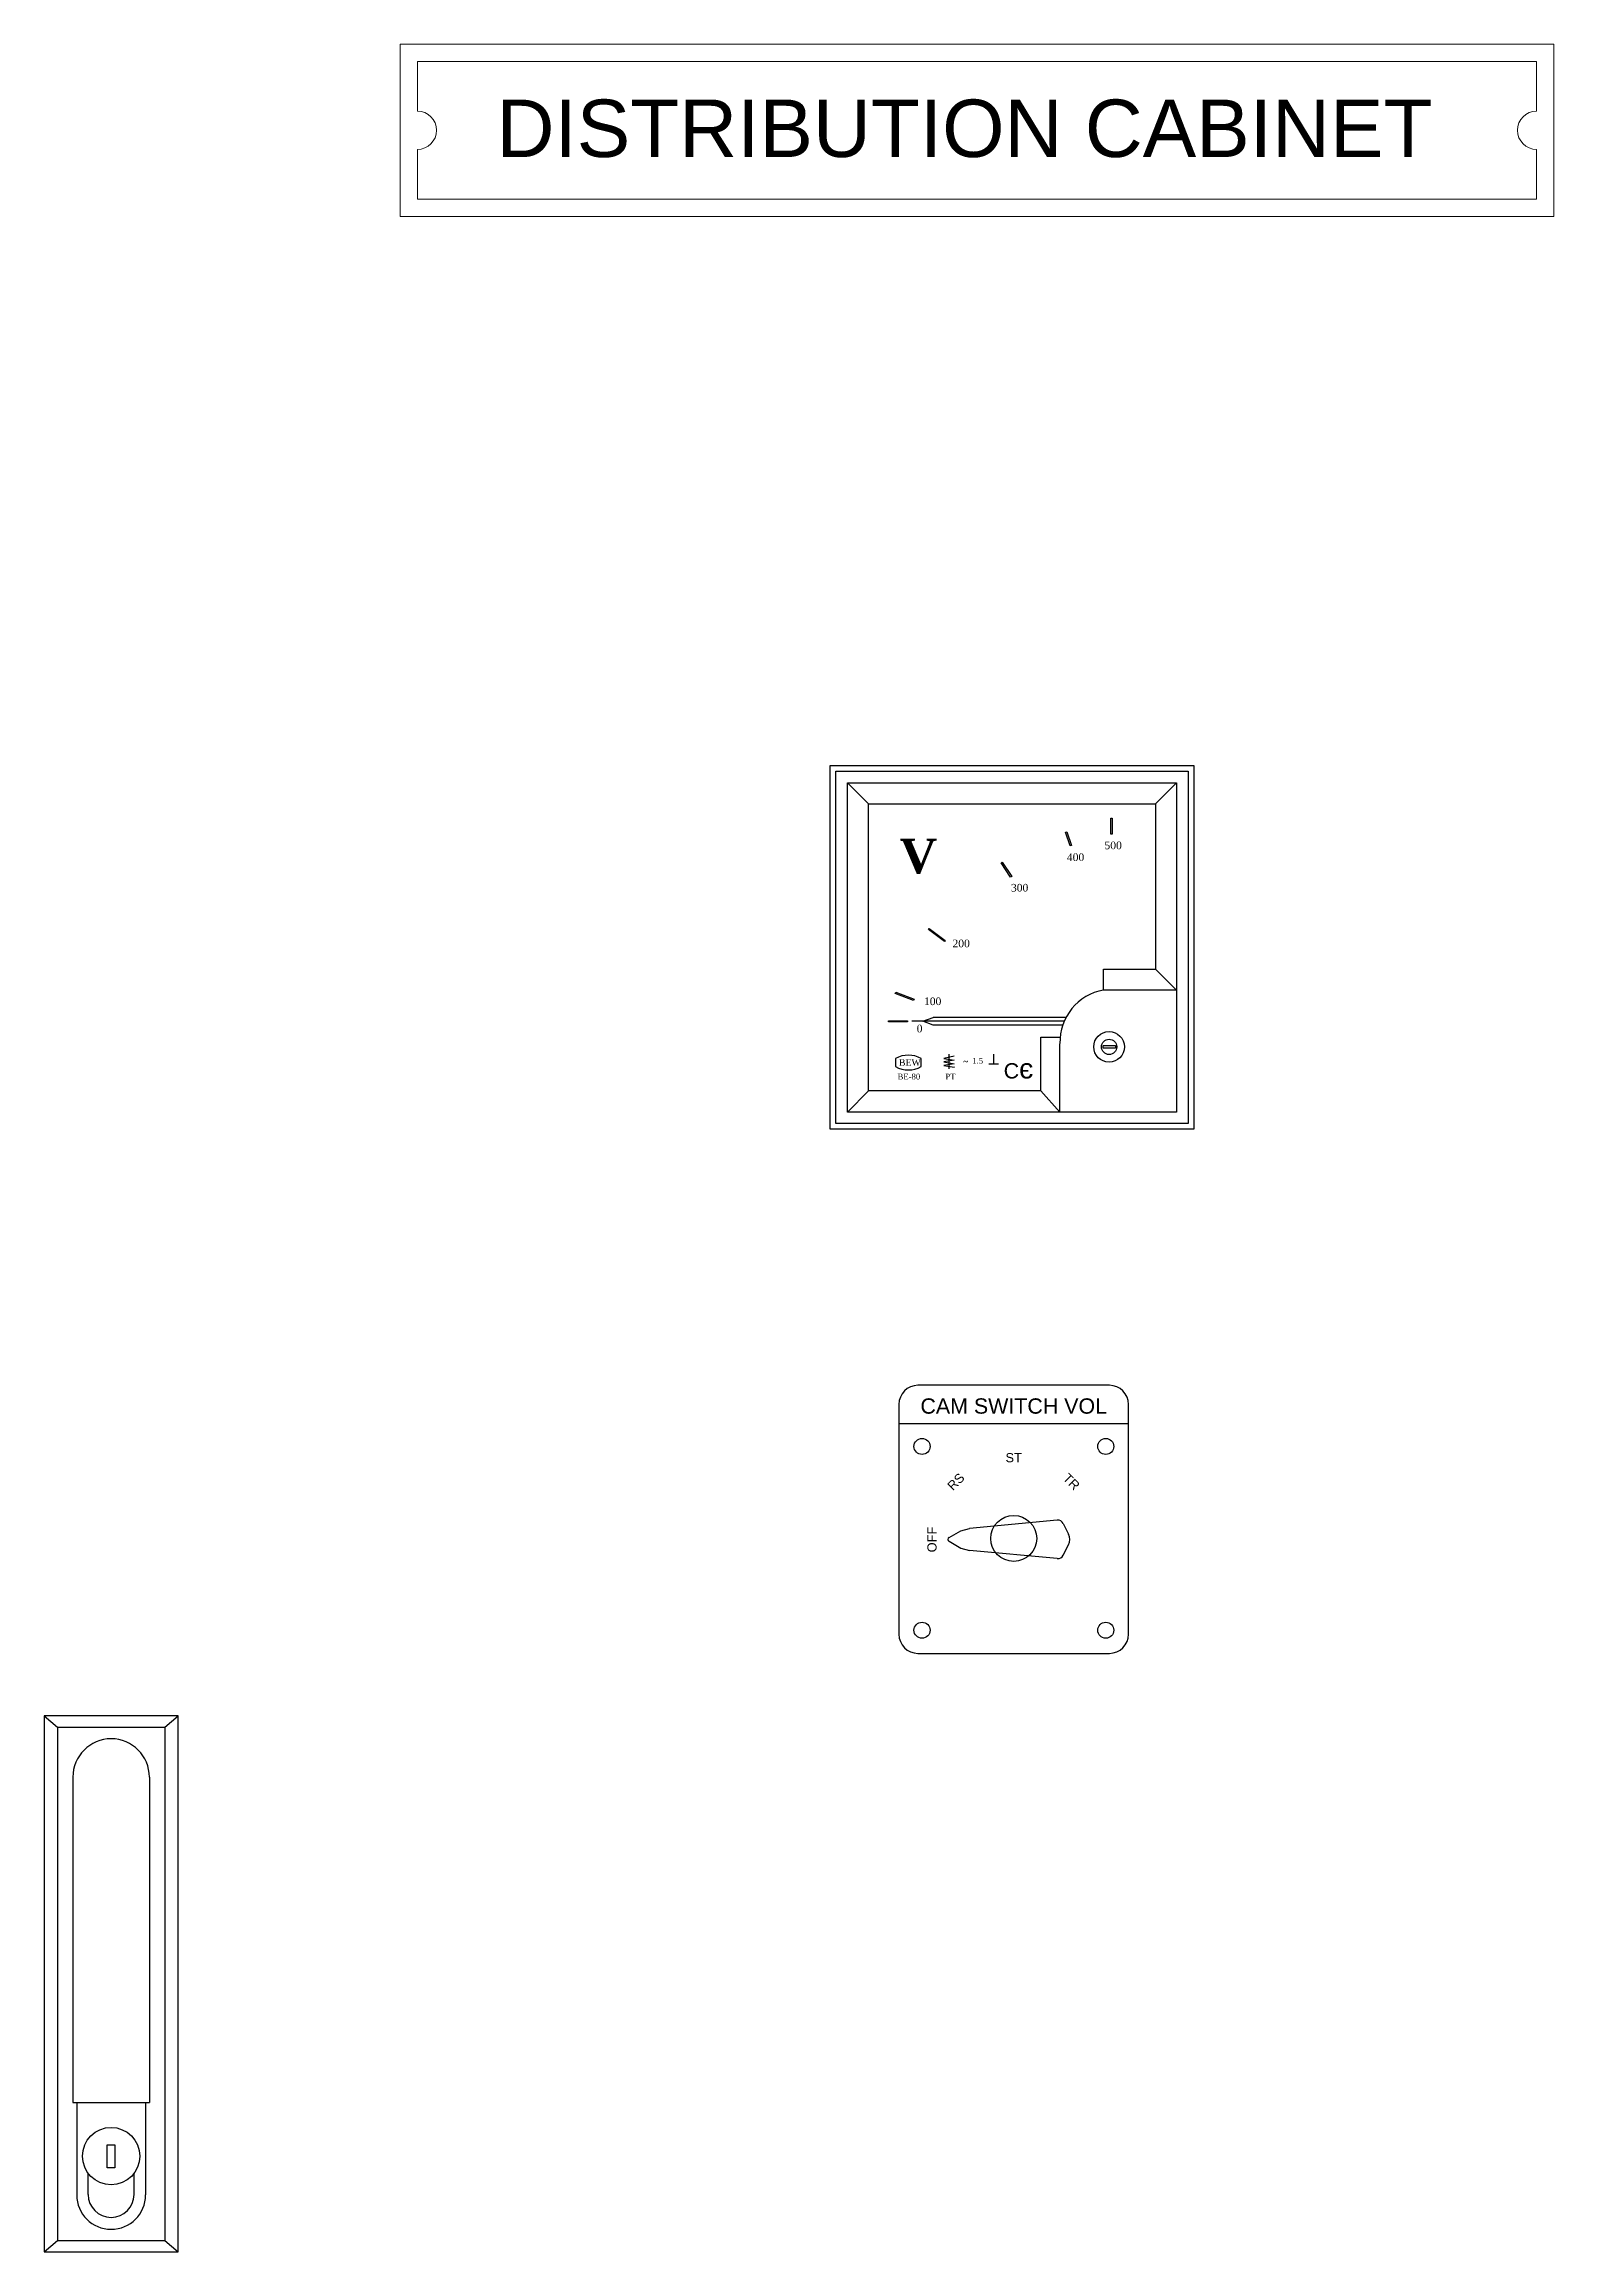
# Model space of a CAD drawing. Header units: inches. Extents: x 187 to 137830, y 99 to 66837.
# Drawn here: x 7570 to 7964, y 27296 to 27873 of the extents above; entities that cross this region are included whole.
import ezdxf

# ---------------------------------------------------------------- set-up
doc = ezdxf.new("R2010")
doc.units = ezdxf.units.IN
doc.header["$MEASUREMENT"] = 0
doc.linetypes.add('CENTER', pattern=[2, 1.25, -0.25, 0.25, -0.25])
doc.layers.add('Cua_tu', color=7, linetype='Continuous', lineweight=30)
doc.layers.add('T_Net manh_Thin Line', color=1, linetype='Continuous', lineweight=9)
doc.layers.add('TRUC', color=7, linetype='CENTER')
doc.styles.add('kt5-1', font='romans.shx', dxfattribs={"height": 100})
doc.styles.add('ROMAND', font='arial.ttf', dxfattribs={"height": 2})
doc.styles.get("Standard").update_dxf_attribs({"font": 'arial.ttf'})

msp = doc.modelspace()

# ---------------------------------------------------------------- texts
at = {"color": 5, "insert": (7688.03, 27858.38), "char_height": 15, "attachment_point": 1, "style": 'ROMAND'}
msp.add_mtext_dynamic_manual_height_columns('DISTRIBUTION CABINET', width=367.753, gutter_width=12.5, heights=[0], dxfattribs=at)
at = {"attachment_point": 5}
for s, insert, char_height, width in [('{\\f.VnArial|b0|i0|c0|p34;CAM SWITCH VOL}', (7823.12, 27517.13), 4, 60), ('{\\f.VnArial|b0|i0|c0|p34;ST}', (7823.11, 27503.65), 2.4, 7.6043)]:
    msp.add_mtext(s, dxfattribs=dict(at, insert=insert, char_height=char_height, width=width))
at = {"char_height": 2.4, "width": 7.6043, "attachment_point": 5}
for s, insert, rotation in [('{\\f.VnArial|b0|i0|c0|p34;RS}', (7808.02, 27497.38), 45), ('{\\f.VnArial|b0|i0|c0|p34;TR}', (7838.2, 27497.41), 315), ('{\\f.VnArial|b0|i0|c0|p34;OFF}', (7801.78, 27482.29), 90)]:
    msp.add_mtext(s, dxfattribs=dict(at, insert=insert, rotation=rotation))
at = {"layer": 'Cua_tu', "ltscale": 0.5, "width": 683.3363, "attachment_point": 1, "style": 'kt5-1'}
for s, insert, char_height in [('{\\f.VnTimeH|b1|i0|c0|p34;v}', (7793.31, 27665.33), 9), ('{\\f.VnTime|b0|i0|c0|p34;400}', (7837.01, 27661.5), 2), ('{\\f.VnTime|b0|i0|c0|p34;500}', (7846.83, 27664.59), 2), ('{\\f.VnTime|b0|i0|c0|p34;300}', (7822.4, 27653.53), 2), ('{\\f.VnTime|b0|i0|c0|p34;200}', (7807.13, 27638.98), 2), ('{\\f.VnTime|b0|i0|c0|p34;100}', (7799.69, 27623.87), 2), ('{\\f.VnTime|b0|i0|c0|p34;0}', (7797.78, 27616.75), 2), ('{\\f.VnTime|b0|i0|c0|p34;BE-80}', (7792.78, 27603.95), 1.5), ('{\\f.VnTime|b0|i0|c0|p34;BEW}', (7793.14, 27607.73), 1.7), ('{\\f.VnTime|b0|i0|c0|p34;PT}', (7805.27, 27603.95), 1.5), ('{\\f.VnTimeH|b1|i0|c0|p34;\\H1.083x;~}', (7809.94, 27607.95), 1.5), ('{\\f.VnTime|b0|i0|c0|p34;1.5}', (7812.29, 27608.07), 1.5), ('{\\f.VnArialH|b0|i0|c0|p34;\\H1.333x;C\\fArial|b0|i0|c204|p34;\\H1.3x;є}', (7820.5, 27607.9), 3)]:
    msp.add_mtext(s, dxfattribs=dict(at, insert=insert, char_height=char_height))

# ---------------------------------------------------------------- linework, layer by layer
for p, q in [((7848.12, 27522.56), (7798.12, 27522.56)), ((7793.12, 27517.56), (7793.12, 27457.56)), ((7853.12, 27457.56), (7853.12, 27517.56)), ((7793.12, 27512.56), (7853.12, 27512.56)), ((7806.23, 27482.81), (7809.3, 27484.57)), ((7806.23, 27481.82), (7809.3, 27480.06)), ((7809.3, 27484.57), (7811.58, 27485.21)), ((7834.49, 27487.31), (7811.58, 27485.21)), ((7836.03, 27486.43), (7837.45, 27483.7)), ((7809.3, 27480.06), (7811.58, 27479.41)), ((7834.49, 27477.31), (7811.58, 27479.41)), ((7836.03, 27478.19), (7837.45, 27480.93))]:
    msp.add_line(p, q)
msp.add_circle((7823.12, 27482.56), 6)
for centre, radius, start, end in [((7798.12, 27517.56), 5, 90, 180), ((7848.12, 27517.56), 5, 0, 90), ((7806.52, 27482.31), 0.577, 119.88613, 240.11387), ((7834.71, 27485.9), 1.43, 21.78192, 98.51612), ((7834.79, 27482.31), 3, 332.52928, 27.47072), ((7834.71, 27478.72), 1.43, 261.48388, 338.21808)]:
    msp.add_arc(centre, radius, start, end)
at = {"layer": 'Cua_tu', "ltscale": 0.5}
for p, q in [((7775.17, 27684.45), (7870.17, 27684.45)), ((7775.17, 27589.45), (7775.17, 27684.45)), ((7870.17, 27684.45), (7870.17, 27589.45)), ((7776.67, 27682.95), (7868.67, 27682.95)), ((7776.67, 27590.95), (7776.67, 27682.95)), ((7779.67, 27679.95), (7865.67, 27679.95)), ((7779.67, 27593.95), (7779.67, 27679.95)), ((7779.67, 27679.95), (7785.17, 27674.48)), ((7860.17, 27674.48), (7865.67, 27679.95)), ((7865.67, 27679.95), (7865.67, 27593.95)), ((7868.67, 27682.95), (7868.67, 27590.95)), ((7836.66, 27667.03), (7836.97, 27667.13)), ((7837.83, 27663.49), (7836.66, 27667.03)), ((7836.97, 27667.13), (7838.19, 27663.58)), ((7848.48, 27666.48), (7848.48, 27670.73)), ((7848.48, 27670.73), (7848.86, 27670.73)), ((7848.86, 27666.48), (7848.48, 27666.48)), ((7848.86, 27670.73), (7848.86, 27666.48)), ((7838.19, 27663.58), (7837.83, 27663.49)), ((7819.8, 27659), (7820.08, 27659.19)), ((7822.27, 27655.26), (7819.8, 27659)), ((7820.08, 27659.19), (7822.6, 27655.48)), ((7822.6, 27655.48), (7822.27, 27655.26)), ((7800.87, 27641.58), (7801.08, 27641.86)), ((7805.03, 27638.47), (7800.87, 27641.58)), ((7801.08, 27641.86), (7805.24, 27638.75)), ((7805.24, 27638.75), (7805.03, 27638.47)), ((7805.24, 27638.75), (7805.11, 27638.85)), ((7805.11, 27638.85), (7805.24, 27638.75)), ((7846.59, 27625.81), (7846.59, 27631.25)), ((7846.59, 27631.25), (7860.17, 27631.25)), ((7865.67, 27625.81), (7846.59, 27625.81)), ((7860.17, 27631.25), (7865.67, 27625.81)), ((7792.18, 27624.86), (7792.33, 27625.25)), ((7796.97, 27623.07), (7792.18, 27624.86)), ((7792.33, 27625.25), (7797.11, 27623.46)), ((7797.11, 27623.46), (7796.97, 27623.07)), ((7790.41, 27617.53), (7790.41, 27617.76)), ((7790.41, 27617.76), (7795.41, 27617.76)), ((7795.41, 27617.53), (7790.41, 27617.53)), ((7795.41, 27617.76), (7795.41, 27617.53)), ((7836.3, 27617.64), (7796.47, 27617.64)), ((7799.39, 27617.64), (7802.05, 27618.64)), ((7802.05, 27616.64), (7799.39, 27617.64)), ((7836.78, 27618.64), (7802.05, 27618.64)), ((7835.92, 27616.64), (7802.05, 27616.64)), ((7807.58, 27608.52), (7804.9, 27607.89)), ((7806.2, 27609.08), (7806.2, 27605.21)), ((7817.87, 27609.09), (7817.87, 27606.5)), ((7830.2, 27599.48), (7830.2, 27613.48)), ((7830.2, 27613.48), (7835.25, 27613.48)), ((7835.19, 27593.95), (7835.19, 27611.74)), ((7792.22, 27607.94), (7792.22, 27605.8)), ((7798.98, 27605.8), (7798.98, 27607.94)), ((7804.9, 27607.89), (7807.58, 27607.5)), ((7807.58, 27607.5), (7804.9, 27607.05)), ((7804.9, 27607.05), (7807.58, 27606.57)), ((7807.58, 27606.57), (7804.9, 27606.1)), ((7804.9, 27606.1), (7807.58, 27605.68)), ((7816.63, 27606.5), (7819.11, 27606.5)), ((7785.17, 27599.48), (7779.67, 27593.95)), ((7793.42, 27599.48), (7787.48, 27599.48)), ((7830.2, 27599.48), (7835.19, 27593.95)), ((7865.67, 27593.95), (7779.67, 27593.95)), ((7870.17, 27589.45), (7775.17, 27589.45)), ((7868.67, 27590.95), (7776.67, 27590.95))]:
    msp.add_line(p, q, dxfattribs=at)
msp.add_lwpolyline([(7830.2, 27599.48), (7785.17, 27599.48), (7785.17, 27674.48), (7860.17, 27674.48), (7860.17, 27631.25)], dxfattribs=at)
msp.add_lwpolyline([(7846.49, 27611.28), (7849.67, 27611.28), (7849.67, 27610.65), (7846.49, 27610.65)], close=True, dxfattribs=at)
for centre, radius in [((7848.03, 27610.97), 4), ((7807.58, 27608.52), 0.0244), ((7848.03, 27610.97), 2), ((7807.58, 27605.68), 0.0244)]:
    msp.add_circle(centre, radius, dxfattribs=at)
for centre, radius, start, end in [((7849.01, 27612.2), 13.82, 100.08881, 181.42159), ((7795.6, 27601.73), 7.07, 61.43041, 118.56959), ((7795.6, 27612.01), 7.07, 241.43041, 298.56959)]:
    msp.add_arc(centre, radius, start, end, dxfattribs=at)
at = {"layer": 'T_Net manh_Thin Line', "color": 1}
for p, q in [((7662.87, 27872.86), (7964.2, 27872.86)), ((7662.87, 27827.86), (7662.87, 27872.86)), ((7964.2, 27872.86), (7964.2, 27827.86)), ((7964.2, 27827.86), (7662.87, 27827.86))]:
    msp.add_line(p, q, dxfattribs=at)
at = {"layer": 'T_Net manh_Thin Line', "color": 5, "ltscale": 10}
for p, q in [((7667.37, 27868.36), (7959.7, 27868.36)), ((7667.37, 27855.36), (7667.37, 27868.36)), ((7959.7, 27868.36), (7959.7, 27855.36)), ((7667.37, 27832.36), (7667.37, 27845.36)), ((7959.7, 27845.36), (7959.7, 27832.36)), ((7959.7, 27832.36), (7667.37, 27832.36))]:
    msp.add_line(p, q, dxfattribs=at)
for centre, start, end in [((7667.37, 27850.36), 270, 90), ((7959.7, 27850.36), 90, 270)]:
    msp.add_arc(centre, 5, start, end, dxfattribs=at)
at = {"layer": 'TRUC', "linetype": 'ByBlock', "ltscale": 1.5}
msp.add_line((7798.12, 27452.56), (7848.12, 27452.56), dxfattribs=at)
at = {"layer": 'TRUC', "color": 4, "linetype": 'ByBlock'}
for p, q in [((7569.87, 27436.24), (7573.37, 27433.24)), ((7601.37, 27433.24), (7604.87, 27436.24)), ((7573.37, 27433.24), (7573.37, 27299.24)), ((7573.37, 27433.24), (7601.37, 27433.24)), ((7601.37, 27433.24), (7601.37, 27299.24)), ((7569.87, 27296.24), (7573.37, 27299.24)), ((7573.37, 27299.24), (7601.37, 27299.24)), ((7601.37, 27299.24), (7604.87, 27296.24))]:
    msp.add_line(p, q, dxfattribs=at)
at = {"layer": 'TRUC', "linetype": 'ByBlock'}
for p, q in [((7577.37, 27420.24), (7577.37, 27335.24)), ((7597.37, 27420.24), (7597.37, 27335.24)), ((7577.37, 27335.24), (7597.37, 27335.24)), ((7578.38, 27335.24), (7578.38, 27311.13)), ((7596.36, 27335.24), (7596.36, 27311.13)), ((7586.37, 27324.17), (7588.37, 27324.17)), ((7586.37, 27318.17), (7586.37, 27324.17)), ((7588.37, 27324.17), (7588.37, 27318.17)), ((7581.37, 27311.24), (7581.35, 27316.78)), ((7588.37, 27318.17), (7586.37, 27318.17)), ((7593.37, 27311.24), (7593.4, 27316.78))]:
    msp.add_line(p, q, dxfattribs=at)
msp.add_lwpolyline([(7569.87, 27296.24), (7604.87, 27296.24), (7604.87, 27436.24), (7569.87, 27436.24)], close=True, dxfattribs=at)
at = {"layer": 'TRUC', "linetype": 'ByBlock', "ltscale": 1.5}
for centre in [(7799.17, 27506.6), (7847.17, 27506.6), (7799.17, 27458.6), (7847.17, 27458.6)]:
    msp.add_circle(centre, 2.1, dxfattribs=at)
at = {"layer": 'TRUC', "linetype": 'ByBlock'}
msp.add_circle((7587.37, 27321.24), 7.5, dxfattribs=at)
at = {"layer": 'TRUC', "linetype": 'ByBlock', "ltscale": 1.5}
for centre, start, end in [((7798.12, 27457.56), 180, 270), ((7848.12, 27457.56), 270, 0)]:
    msp.add_arc(centre, 5, start, end, dxfattribs=at)
at = {"layer": 'TRUC', "linetype": 'ByBlock'}
for centre, radius, start, end in [((7587.37, 27420.24), 10, 0, 180), ((7587.37, 27311.13), 8.99, 180, 0), ((7587.37, 27311.24), 6, 180, 0)]:
    msp.add_arc(centre, radius, start, end, dxfattribs=at)

msp.set_redraw_order([(e.dxf.handle, doc.entitydb.next_handle()) for e in msp.query("TEXT MTEXT ATTDEF DIMENSION ARC_DIMENSION")])  # texts and dimensions are drawn at this point

doc.saveas('drawing.dxf')
